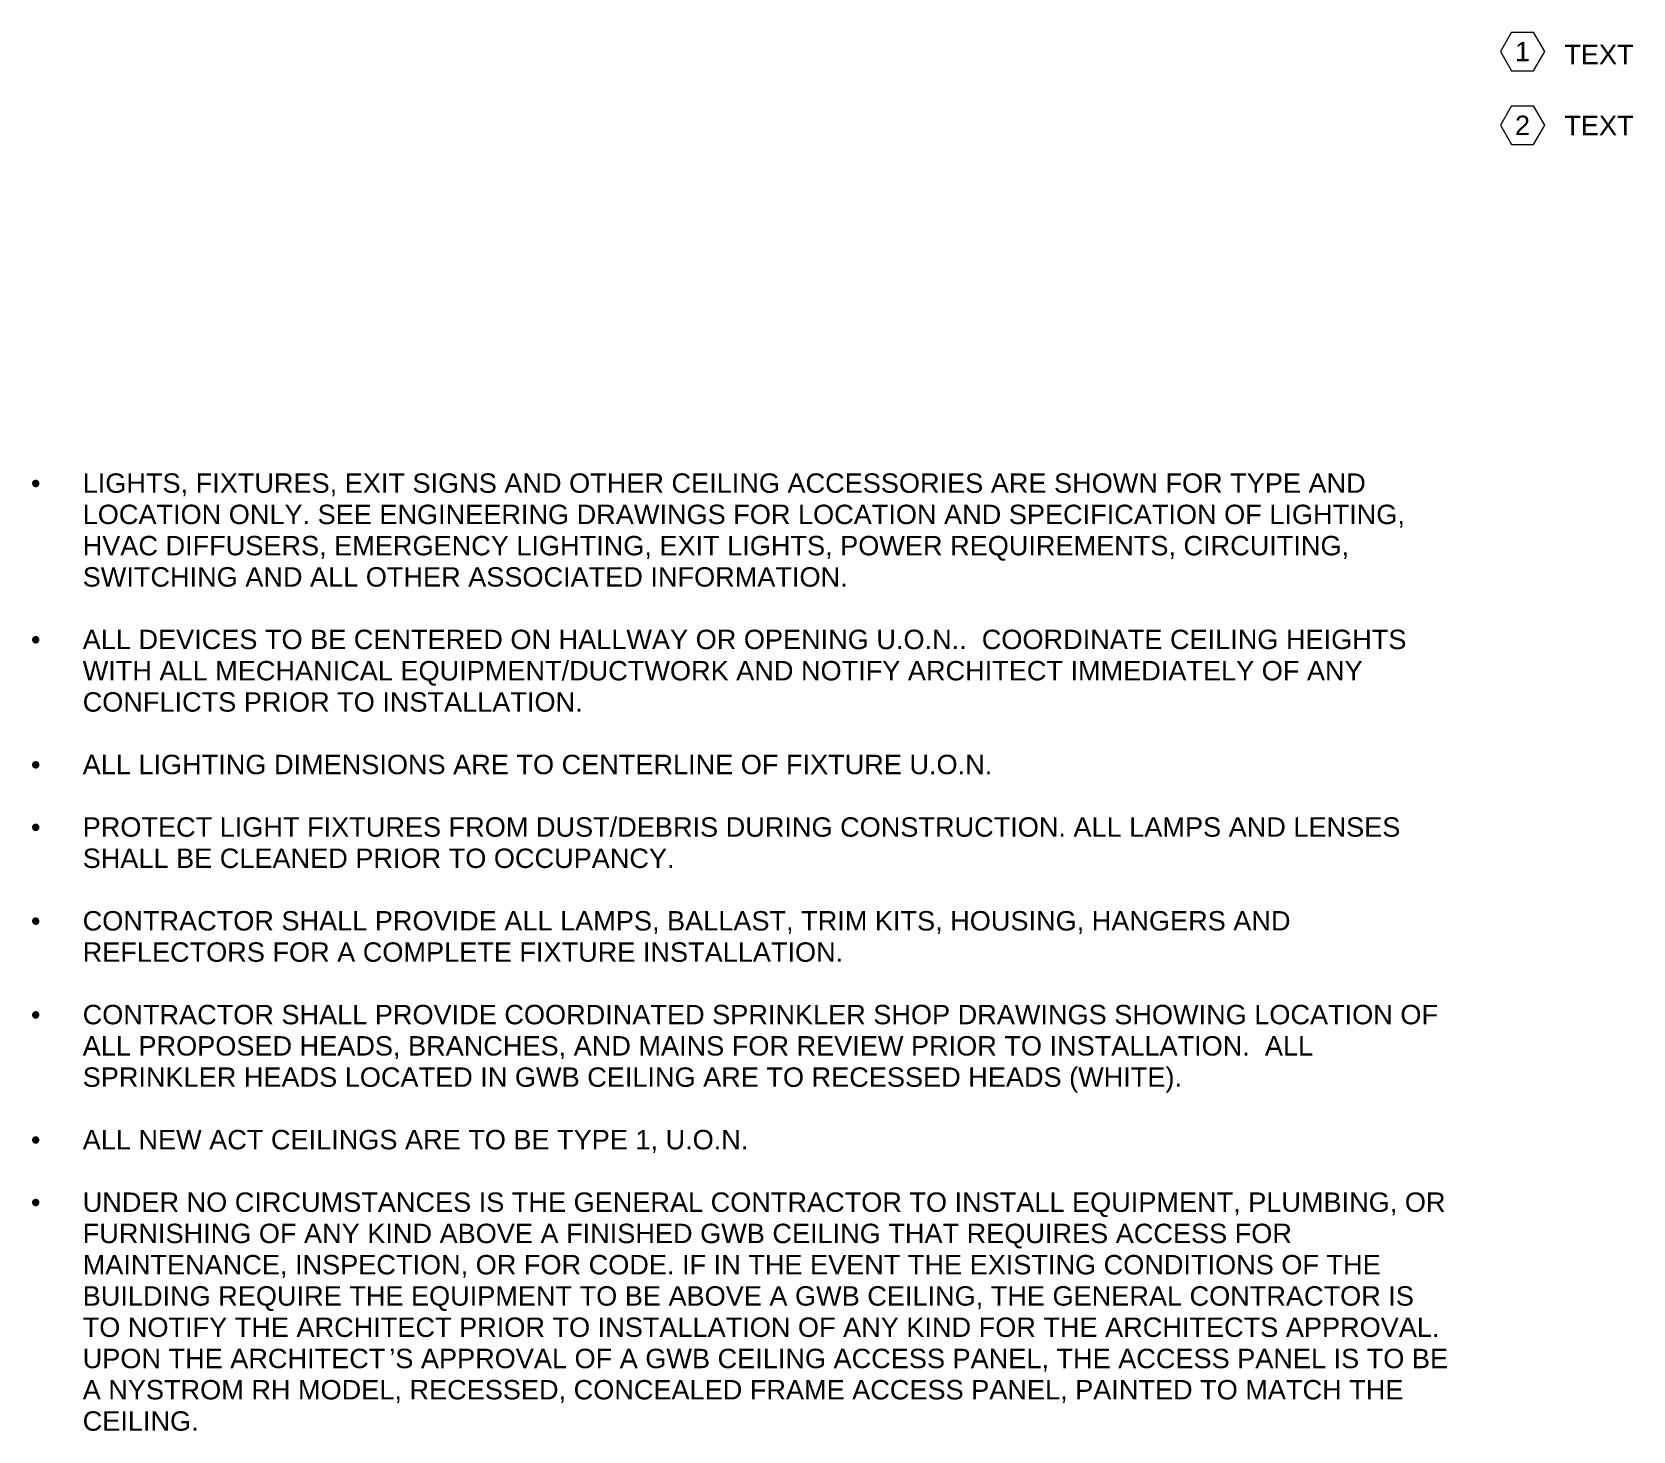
# Model space of a CAD drawing. Header units: inches. Extents: x 1724 to 6154, y -664 to 702.
# Drawn here: x 4525.07 to 4532.8, y 103.69 to 110.45 of the extents above; entities that cross this region are included whole.
import ezdxf

# ---------------------------------------------------------------- set-up
doc = ezdxf.new("R2010")
doc.units = ezdxf.units.IN
doc.header["$MEASUREMENT"] = 0
doc.layers.add('A-ANNO-NOTE', color=131, linetype='Continuous', lineweight=9)
doc.layers.add('G-ANNO-TEXT', color=231, linetype='Continuous', lineweight=9)
doc.styles.add('Arial_1', font='arial.ttf', dxfattribs={"height": 0.09375})

msp = doc.modelspace()

# ---------------------------------------------------------------- texts
at = {"layer": 'A-ANNO-NOTE', "char_height": 0.0937, "width": 0.088375, "attachment_point": 1, "style": 'Arial_1'}
for s, insert in [('1', (4532.2337, 110.3982)), ('2', (4532.2337, 110.0418))]:
    msp.add_mtext(s, dxfattribs=dict(at, insert=insert))
at = {"layer": 'G-ANNO-TEXT', "color": 7, "attachment_point": 1, "style": 'Arial_1'}
for s, insert, char_height, width in [('TEXT', (4532.4722, 110.3838), 0.09375, 0.407156), ('TEXT', (4532.4722, 110.0409), 0.09375, 0.407156), ('LIGHTS, FIXTURES, EXIT SIGNS AND OTHER CEILING ACCESSORIES ARE SHOWN FOR TYPE AND ', (4525.3134, 108.3131), 0.09375, 7.638125), ('•', (4525.0634, 108.3131), 0.0937, 0.303), ('LOCATION ONLY. SEE ENGINEERING DRAWINGS FOR LOCATION AND SPECIFICATION OF LIGHTING, ', (4525.3134, 108.162), 0.09375, 7.871687), ('HVAC DIFFUSERS, EMERGENCY LIGHTING, EXIT LIGHTS, POWER REQUIREMENTS, CIRCUITING, ', (4525.3134, 108.011), 0.09375, 7.540281), ('SWITCHING AND ALL OTHER ASSOCIATED INFORMATION.', (4525.3134, 107.8599), 0.09375, 4.535531), ('•', (4525.0634, 107.5579), 0.0937, 0.303), ('ALL DEVICES TO BE CENTERED ON HALLWAY OR OPENING U.O.N..  COORDINATE CEILING HEIGHTS ', (4525.3134, 107.5579), 0.09375, 7.890625), ('WITH ALL MECHANICAL EQUIPMENT/DUCTWORK AND NOTIFY ARCHITECT IMMEDIATELY OF ANY ', (4525.3134, 107.4068), 0.09375, 7.628656), ('CONFLICTS PRIOR TO INSTALLATION.', (4525.3134, 107.2558), 0.09375, 2.95425), ('•', (4525.0634, 106.9537), 0.0937, 0.303), ('ALL LIGHTING DIMENSIONS ARE TO CENTERLINE OF FIXTURE U.O.N.', (4525.3134, 106.9537), 0.09375, 5.37825), ('•', (4525.0634, 106.6516), 0.0937, 0.303), ('PROTECT LIGHT FIXTURES FROM DUST/DEBRIS DURING CONSTRUCTION. ALL LAMPS AND LENSES ', (4525.3134, 106.6516), 0.09375, 7.85275), ('SHALL BE CLEANED PRIOR TO OCCUPANCY.', (4525.3134, 106.5006), 0.09375, 3.50975), ('•', (4525.0634, 106.1985), 0.0937, 0.303), ('CONTRACTOR SHALL PROVIDE ALL LAMPS, BALLAST, TRIM KITS, HOUSING, HANGERS AND ', (4525.3134, 106.1985), 0.09375, 7.202562), ('REFLECTORS FOR A COMPLETE FIXTURE INSTALLATION.', (4525.3134, 106.0474), 0.09375, 4.500812), ('CONTRACTOR SHALL PROVIDE COORDINATED SPRINKLER SHOP DRAWINGS SHOWING LOCATION OF ', (4525.3134, 105.7454), 0.09375, 8.095781), ('•', (4525.0634, 105.7454), 0.0937, 0.303), ('ALL PROPOSED HEADS, BRANCHES, AND MAINS FOR REVIEW PRIOR TO INSTALLATION.  ALL ', (4525.3134, 105.5943), 0.09375, 7.338281), ('SPRINKLER HEADS LOCATED IN GWB CEILING ARE TO RECESSED HEADS (WHITE).', (4525.3134, 105.4433), 0.09375, 6.523969), ('ALL NEW ACT CEILINGS ARE TO BE TYPE 1, U.O.N.', (4525.3134, 105.1412), 0.09375, 3.942156), ('•', (4525.0634, 105.1412), 0.0937, 0.303), ('UNDER NO CIRCUMSTANCES IS THE GENERAL CONTRACTOR TO INSTALL EQUIPMENT, PLUMBING, OR ', (4525.3134, 104.8391), 0.09375, 8.117875), ('•', (4525.0634, 104.8391), 0.0937, 0.303), ('FURNISHING OF ANY KIND ABOVE A FINISHED GWB CEILING THAT REQUIRES ACCESS FOR ', (4525.3134, 104.6881), 0.09375, 7.205719), ('MAINTENANCE, INSPECTION, OR FOR CODE. IF IN THE EVENT THE EXISTING CONDITIONS OF THE ', (4525.3134, 104.537), 0.09375, 7.723344), ('BUILDING REQUIRE THE EQUIPMENT TO BE ABOVE A GWB CEILING, THE GENERAL CONTRACTOR IS ', (4525.3134, 104.386), 0.09375, 7.937969), ('TO NOTIFY THE ARCHITECT PRIOR TO INSTALLATION OF ANY KIND FOR THE ARCHITECTS APPROVAL. ', (4525.3134, 104.2349), 0.09375, 8.070531), ('UPON THE ARCHITECT', (4525.3134, 104.0839), 0.09375, 1.795906), ('’', (4526.7951, 104.0839), 0.0937, 0.034719), ('S APPROVAL OF A GWB CEILING ACCESS PANEL, THE ACCESS PANEL IS TO BE ', (4526.8238, 104.0839), 0.09375, 6.28725), ('A NYSTROM RH MODEL, RECESSED, CONCEALED FRAME ACCESS PANEL, PAINTED TO MATCH THE ', (4525.3134, 103.9329), 0.09375, 7.887469), ('CEILING.', (4525.3134, 103.7818), 0.09375, 0.68175)]:
    msp.add_mtext(s, dxfattribs=dict(at, insert=insert, char_height=char_height, width=width))

# ---------------------------------------------------------------- blocks, each defined once
blk = doc.blocks.new('FORM Keynote Tag - Default w_arrow-62346-_A1004 - Reflected Ceiling Plan Keynotes')
at = {"layer": 'A-ANNO-NOTE', "lineweight": 20}
for p, q in [((41.3098, 110.4456), (41.2557, 110.3519)), ((41.3098, 110.4456), (41.4154, 110.4456)), ((41.4695, 110.3519), (41.4154, 110.4456)), ((41.2557, 110.3519), (41.3098, 110.2581)), ((41.4154, 110.2581), (41.4695, 110.3519)), ((41.3098, 110.2581), (41.4154, 110.2581))]:
    blk.add_line(p, q, dxfattribs=at)

# ---------------------------------------------------------------- block references
at = {"layer": 'A-ANNO-NOTE', "lineweight": 20}
for p in [(4490.9077, 0), (4490.9077, -0.3563)]:
    msp.add_blockref('FORM Keynote Tag - Default w_arrow-62346-_A1004 - Reflected Ceiling Plan Keynotes', p, dxfattribs=at)

msp.set_redraw_order([(e.dxf.handle, doc.entitydb.next_handle()) for e in msp.query("TEXT MTEXT ATTDEF DIMENSION ARC_DIMENSION")])  # texts and dimensions are drawn at this point

doc.saveas('drawing.dxf')
